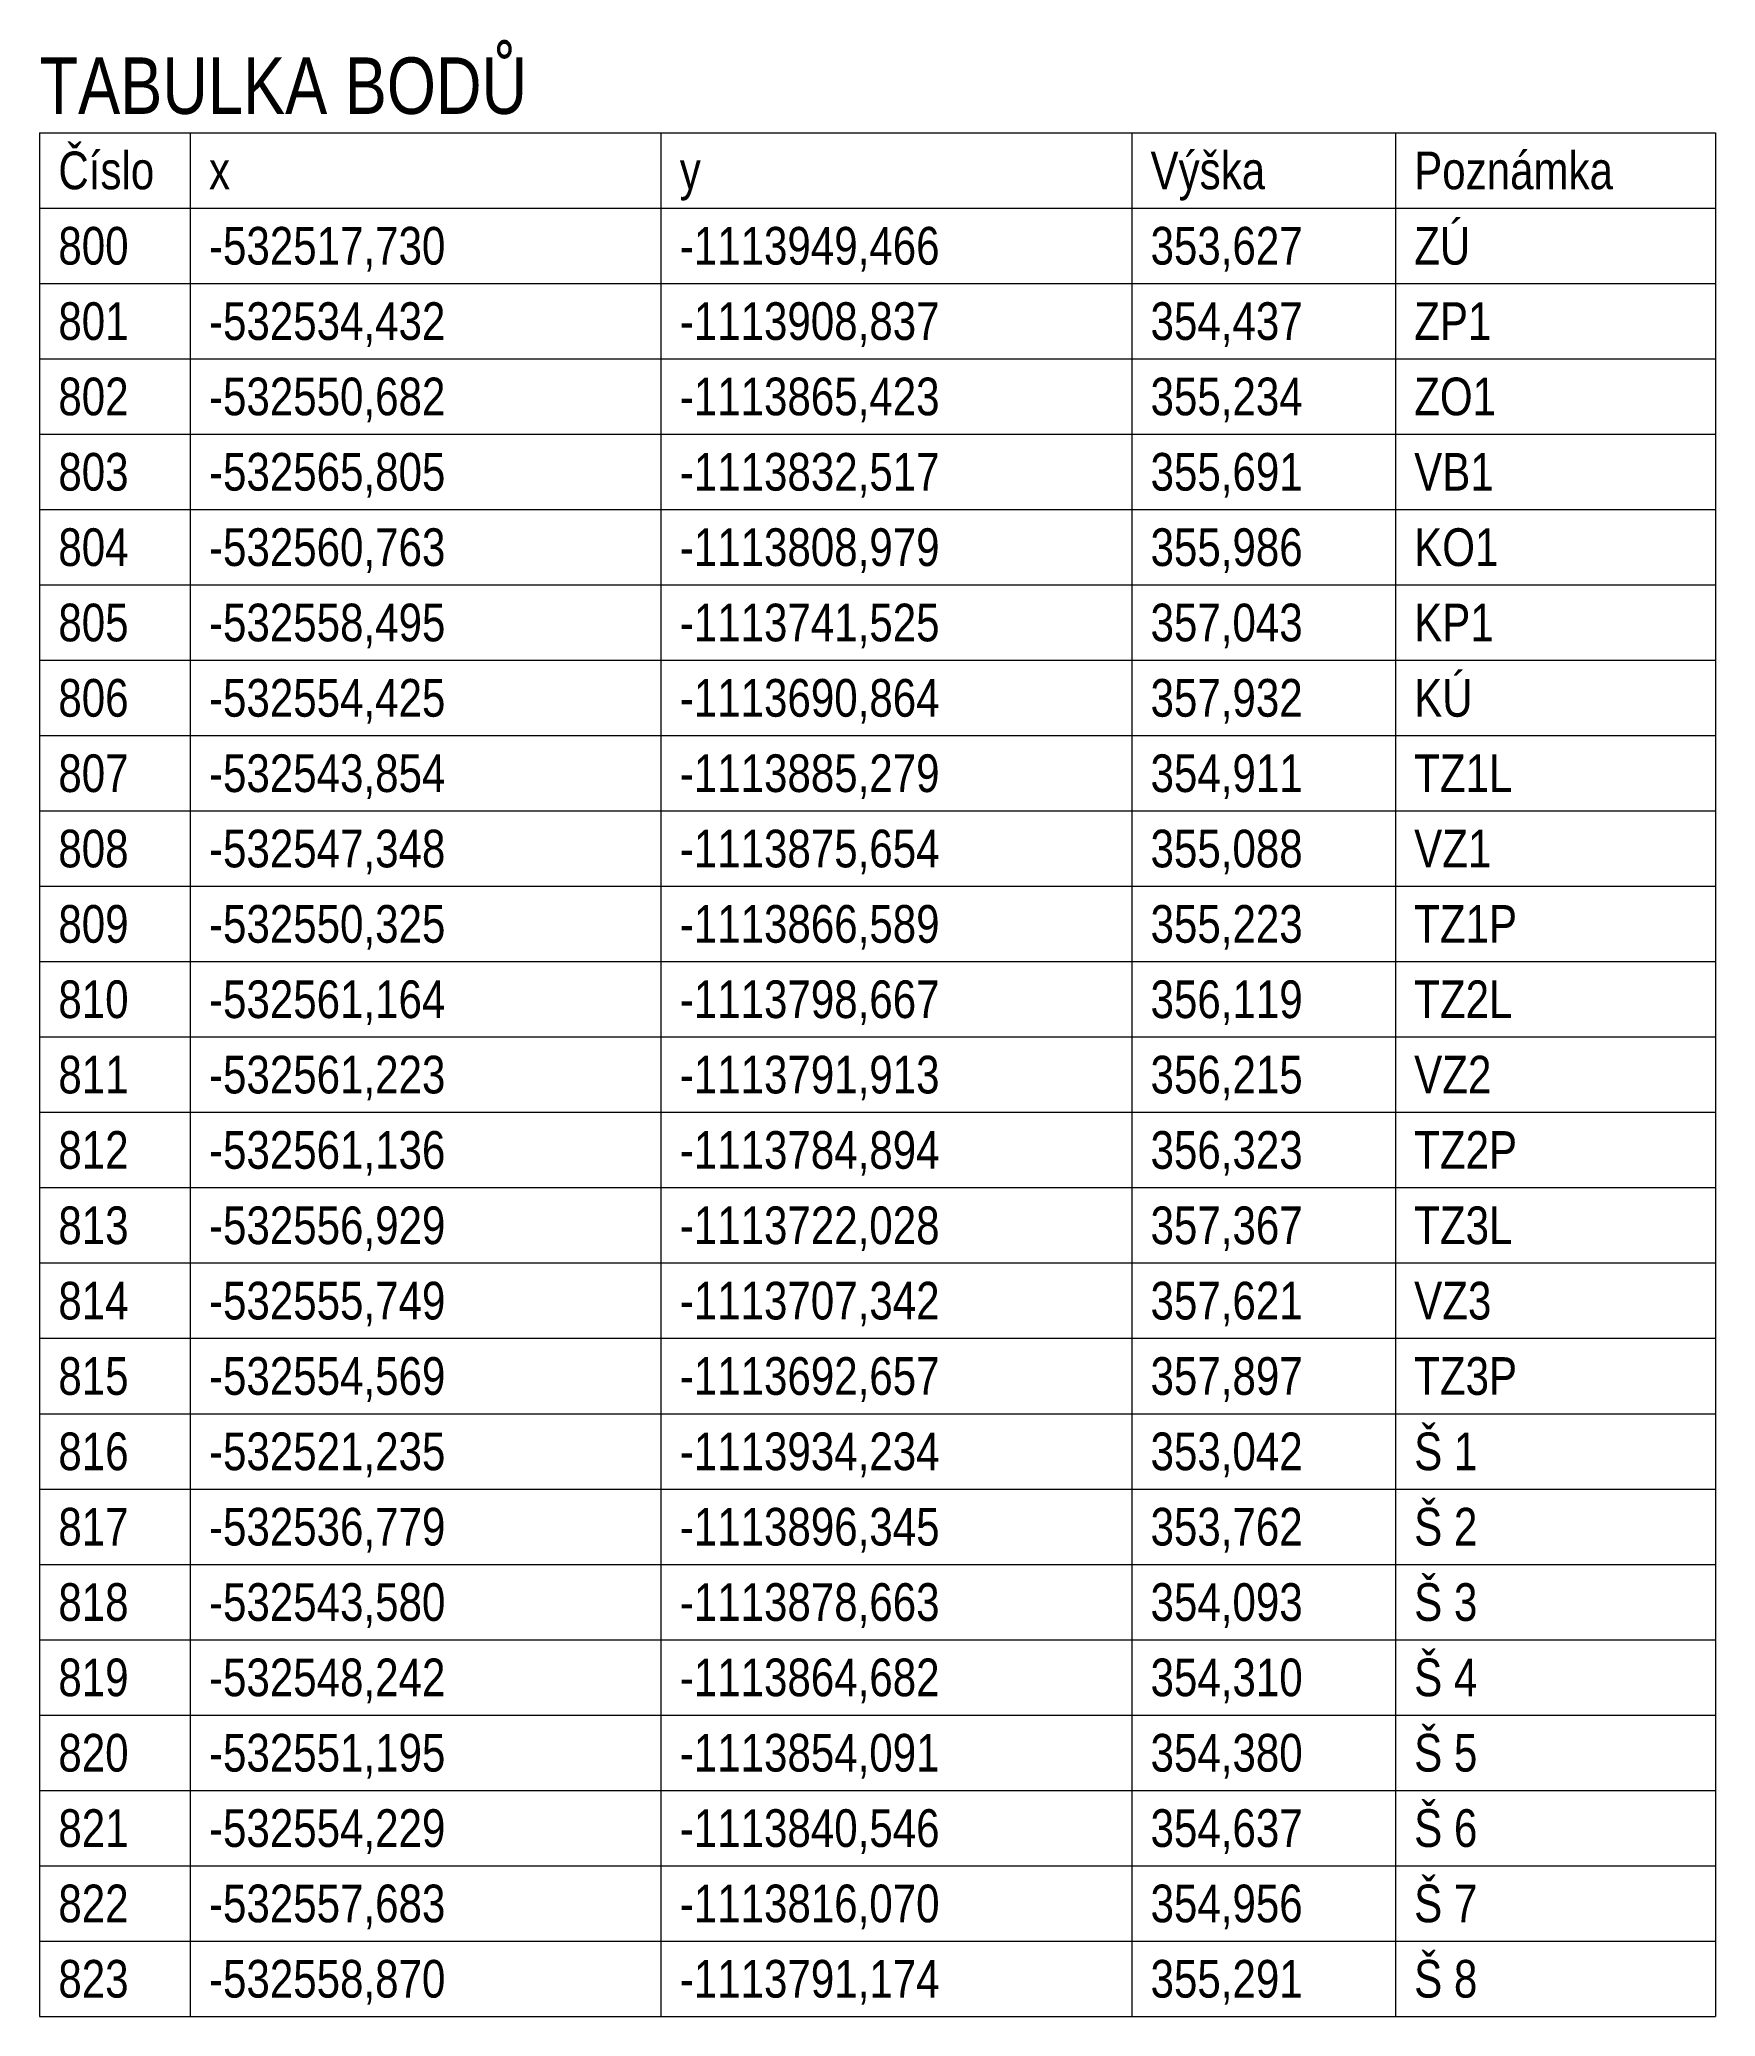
# Model space of a CAD drawing. Header units: millimetres. Extents: x -533422 to -532014, y -1115269 to -1112931.
# Drawn here: x -532983.2 to -532894.2, y -1114241.9 to -1114136.9 of the extents above; entities that cross this region are included whole.
import ezdxf

# ---------------------------------------------------------------- set-up
doc = ezdxf.new("R2010")
doc.units = ezdxf.units.MM
doc.layers.add('Vytyčovací výkres - typ bodu', color=5, linetype='Continuous', lineweight=15)
doc.layers.add('Vytyčovací výkres _čísla bodů', color=5, linetype='Continuous', lineweight=15)
doc.styles.get("Standard").update_dxf_attribs({"font": 'arial.ttf'})

msp = doc.modelspace()

# ---------------------------------------------------------------- texts
at = {"layer": 'Vytyčovací výkres - typ bodu', "width": 0.8}
for s, height, p in [('TABULKA BODŮ', 3, (-532983.2458, -1114140.8937)), ('Číslo', 2, (-532982.2458, -1114144.8937)), ('x', 2, (-532974.2458, -1114144.8937)), ('y', 2, (-532949.2458, -1114144.8937)), ('Výška', 2, (-532924.2458, -1114144.8937)), ('Poznámka', 2, (-532910.2458, -1114144.8937)), ('ZÚ', 2, (-532910.2458, -1114148.8937)), ('800', 2, (-532982.2458, -1114148.8937)), ('-532517,730', 2, (-532974.2458, -1114148.8937)), ('-1113949,466', 2, (-532949.2458, -1114148.8937)), ('353,627', 2, (-532924.2458, -1114148.8937)), ('801', 2, (-532982.2458, -1114152.8937)), ('-532534,432', 2, (-532974.2458, -1114152.8937)), ('-1113908,837', 2, (-532949.2458, -1114152.8937)), ('354,437', 2, (-532924.2458, -1114152.8937)), ('ZP1', 2, (-532910.2458, -1114152.8937)), ('802', 2, (-532982.2458, -1114156.8937)), ('-532550,682', 2, (-532974.2458, -1114156.8937)), ('-1113865,423', 2, (-532949.2458, -1114156.8937)), ('355,234', 2, (-532924.2458, -1114156.8937)), ('ZO1', 2, (-532910.2458, -1114156.8937)), ('803', 2, (-532982.2458, -1114160.8937)), ('-532565,805', 2, (-532974.2458, -1114160.8937)), ('-1113832,517', 2, (-532949.2458, -1114160.8937)), ('355,691', 2, (-532924.2458, -1114160.8937)), ('VB1', 2, (-532910.2458, -1114160.8937)), ('804', 2, (-532982.2458, -1114164.8937)), ('-532560,763', 2, (-532974.2458, -1114164.8937)), ('-1113808,979', 2, (-532949.2458, -1114164.8937)), ('355,986', 2, (-532924.2458, -1114164.8937)), ('KO1', 2, (-532910.2458, -1114164.8937)), ('805', 2, (-532982.2458, -1114168.8937)), ('-532558,495', 2, (-532974.2458, -1114168.8937)), ('-1113741,525', 2, (-532949.2458, -1114168.8937)), ('357,043', 2, (-532924.2458, -1114168.8937)), ('KP1', 2, (-532910.2458, -1114168.8937)), ('KÚ', 2, (-532910.2458, -1114172.8937)), ('806', 2, (-532982.2458, -1114172.8937)), ('-532554,425', 2, (-532974.2458, -1114172.8937)), ('-1113690,864', 2, (-532949.2458, -1114172.8937)), ('357,932', 2, (-532924.2458, -1114172.8937)), ('807', 2, (-532982.2458, -1114176.8937)), ('-532543,854', 2, (-532974.2458, -1114176.8937)), ('-1113885,279', 2, (-532949.2458, -1114176.8937)), ('354,911', 2, (-532924.2458, -1114176.8937)), ('TZ1L', 2, (-532910.2458, -1114176.8937)), ('808', 2, (-532982.2458, -1114180.8937)), ('-532547,348', 2, (-532974.2458, -1114180.8937)), ('-1113875,654', 2, (-532949.2458, -1114180.8937)), ('355,088', 2, (-532924.2458, -1114180.8937)), ('VZ1', 2, (-532910.2458, -1114180.8937)), ('809', 2, (-532982.2458, -1114184.8937)), ('-532550,325', 2, (-532974.2458, -1114184.8937)), ('-1113866,589', 2, (-532949.2458, -1114184.8937)), ('355,223', 2, (-532924.2458, -1114184.8937)), ('TZ1P', 2, (-532910.2458, -1114184.8937)), ('810', 2, (-532982.2458, -1114188.8937)), ('-532561,164', 2, (-532974.2458, -1114188.8937)), ('-1113798,667', 2, (-532949.2458, -1114188.8937)), ('356,119', 2, (-532924.2458, -1114188.8937)), ('TZ2L', 2, (-532910.2458, -1114188.8937)), ('811', 2, (-532982.2458, -1114192.8937)), ('-532561,223', 2, (-532974.2458, -1114192.8937)), ('-1113791,913', 2, (-532949.2458, -1114192.8937)), ('356,215', 2, (-532924.2458, -1114192.8937)), ('VZ2', 2, (-532910.2458, -1114192.8937)), ('812', 2, (-532982.2458, -1114196.8937)), ('-532561,136', 2, (-532974.2458, -1114196.8937)), ('-1113784,894', 2, (-532949.2458, -1114196.8937)), ('356,323', 2, (-532924.2458, -1114196.8937)), ('TZ2P', 2, (-532910.2458, -1114196.8937)), ('813', 2, (-532982.2458, -1114200.8937)), ('-532556,929', 2, (-532974.2458, -1114200.8937)), ('-1113722,028', 2, (-532949.2458, -1114200.8937)), ('357,367', 2, (-532924.2458, -1114200.8937)), ('TZ3L', 2, (-532910.2458, -1114200.8937)), ('814', 2, (-532982.2458, -1114204.8937)), ('-532555,749', 2, (-532974.2458, -1114204.8937)), ('-1113707,342', 2, (-532949.2458, -1114204.8937)), ('357,621', 2, (-532924.2458, -1114204.8937)), ('VZ3', 2, (-532910.2458, -1114204.8937)), ('815', 2, (-532982.2458, -1114208.8937)), ('-532554,569', 2, (-532974.2458, -1114208.8937)), ('-1113692,657', 2, (-532949.2458, -1114208.8937)), ('357,897', 2, (-532924.2458, -1114208.8937)), ('TZ3P', 2, (-532910.2458, -1114208.8937))]:
    msp.add_text(s, height=height, dxfattribs=at).set_placement(p)
at = {"layer": 'Vytyčovací výkres _čísla bodů', "width": 0.8}
for s, p in [('Š 1', (-532910.2458, -1114212.8937)), ('816', (-532982.2458, -1114212.8937)), ('-532521,235', (-532974.2458, -1114212.8937)), ('-1113934,234', (-532949.2458, -1114212.8937)), ('353,042', (-532924.2458, -1114212.8937)), ('Š 2', (-532910.2458, -1114216.8937)), ('817', (-532982.2458, -1114216.8937)), ('-532536,779', (-532974.2458, -1114216.8937)), ('-1113896,345', (-532949.2458, -1114216.8937)), ('353,762', (-532924.2458, -1114216.8937)), ('818', (-532982.2458, -1114220.8937)), ('-532543,580', (-532974.2458, -1114220.8937)), ('-1113878,663', (-532949.2458, -1114220.8937)), ('354,093', (-532924.2458, -1114220.8937)), ('Š 3', (-532910.2458, -1114220.8937)), ('819', (-532982.2458, -1114224.8937)), ('-532548,242', (-532974.2458, -1114224.8937)), ('-1113864,682', (-532949.2458, -1114224.8937)), ('354,310', (-532924.2458, -1114224.8937)), ('Š 4', (-532910.2458, -1114224.8937)), ('820', (-532982.2458, -1114228.8937)), ('-532551,195', (-532974.2458, -1114228.8937)), ('-1113854,091', (-532949.2458, -1114228.8937)), ('354,380', (-532924.2458, -1114228.8937)), ('Š 5', (-532910.2458, -1114228.8937)), ('Š 6', (-532910.2458, -1114232.8937)), ('821', (-532982.2458, -1114232.8937)), ('-532554,229', (-532974.2458, -1114232.8937)), ('-1113840,546', (-532949.2458, -1114232.8937)), ('354,637', (-532924.2458, -1114232.8937)), ('Š 7', (-532910.2458, -1114236.8937)), ('822', (-532982.2458, -1114236.8937)), ('-532557,683', (-532974.2458, -1114236.8937)), ('-1113816,070', (-532949.2458, -1114236.8937)), ('354,956', (-532924.2458, -1114236.8937)), ('823', (-532982.2458, -1114240.8937)), ('-532558,870', (-532974.2458, -1114240.8937)), ('-1113791,174', (-532949.2458, -1114240.8937)), ('355,291', (-532924.2458, -1114240.8937)), ('Š 8', (-532910.2458, -1114240.8937))]:
    msp.add_text(s, height=2, dxfattribs=at).set_placement(p)

# ---------------------------------------------------------------- linework, layer by layer
at = {"layer": 'Vytyčovací výkres - typ bodu'}
for p, q in [((-532983.2458, -1114141.8937), (-532894.2458, -1114141.8937)), ((-532983.2458, -1114141.8937), (-532983.2458, -1114209.8937)), ((-532975.2458, -1114141.8937), (-532975.2458, -1114209.8937)), ((-532950.2458, -1114141.8937), (-532950.2458, -1114209.8937)), ((-532925.2458, -1114141.8937), (-532925.2458, -1114209.8937)), ((-532911.2458, -1114141.8937), (-532911.2458, -1114209.8937)), ((-532894.2458, -1114141.8937), (-532894.2458, -1114209.8937)), ((-532983.2458, -1114145.8937), (-532894.2458, -1114145.8937)), ((-532983.2458, -1114149.8937), (-532894.2458, -1114149.8937)), ((-532983.2458, -1114153.8937), (-532894.2458, -1114153.8937)), ((-532983.2458, -1114157.8937), (-532894.2458, -1114157.8937)), ((-532983.2458, -1114161.8937), (-532894.2458, -1114161.8937)), ((-532983.2458, -1114165.8937), (-532894.2458, -1114165.8937)), ((-532983.2458, -1114169.8937), (-532894.2458, -1114169.8937)), ((-532983.2458, -1114173.8937), (-532894.2458, -1114173.8937)), ((-532983.2458, -1114177.8937), (-532894.2458, -1114177.8937)), ((-532983.2458, -1114181.8937), (-532894.2458, -1114181.8937)), ((-532983.2458, -1114185.8937), (-532894.2458, -1114185.8937)), ((-532983.2458, -1114189.8937), (-532894.2458, -1114189.8937)), ((-532983.2458, -1114193.8937), (-532894.2458, -1114193.8937)), ((-532983.2458, -1114197.8937), (-532894.2458, -1114197.8937)), ((-532983.2458, -1114201.8937), (-532894.2458, -1114201.8937)), ((-532983.2458, -1114205.8937), (-532894.2458, -1114205.8937)), ((-532983.2458, -1114209.8937), (-532894.2458, -1114209.8937))]:
    msp.add_line(p, q, dxfattribs=at)
at = {"layer": 'Vytyčovací výkres _čísla bodů'}
for p, q in [((-532983.2458, -1114209.8937), (-532894.2458, -1114209.8937)), ((-532983.2458, -1114209.8937), (-532983.2458, -1114241.8937)), ((-532975.2458, -1114209.8937), (-532975.2458, -1114241.8937)), ((-532950.2458, -1114209.8937), (-532950.2458, -1114241.8937)), ((-532925.2458, -1114209.8937), (-532925.2458, -1114241.8937)), ((-532911.2458, -1114209.8937), (-532911.2458, -1114241.8937)), ((-532894.2458, -1114209.8937), (-532894.2458, -1114241.8937)), ((-532983.2458, -1114213.8937), (-532894.2458, -1114213.8937)), ((-532983.2458, -1114217.8937), (-532894.2458, -1114217.8937)), ((-532983.2458, -1114221.8937), (-532894.2458, -1114221.8937)), ((-532983.2458, -1114225.8937), (-532894.2458, -1114225.8937)), ((-532983.2458, -1114229.8937), (-532894.2458, -1114229.8937)), ((-532983.2458, -1114233.8937), (-532894.2458, -1114233.8937)), ((-532983.2458, -1114237.8937), (-532894.2458, -1114237.8937)), ((-532983.2458, -1114241.8937), (-532894.2458, -1114241.8937))]:
    msp.add_line(p, q, dxfattribs=at)

msp.set_redraw_order([(e.dxf.handle, doc.entitydb.next_handle()) for e in msp.query("TEXT MTEXT ATTDEF DIMENSION ARC_DIMENSION")])  # texts and dimensions are drawn at this point

doc.saveas('drawing.dxf')
